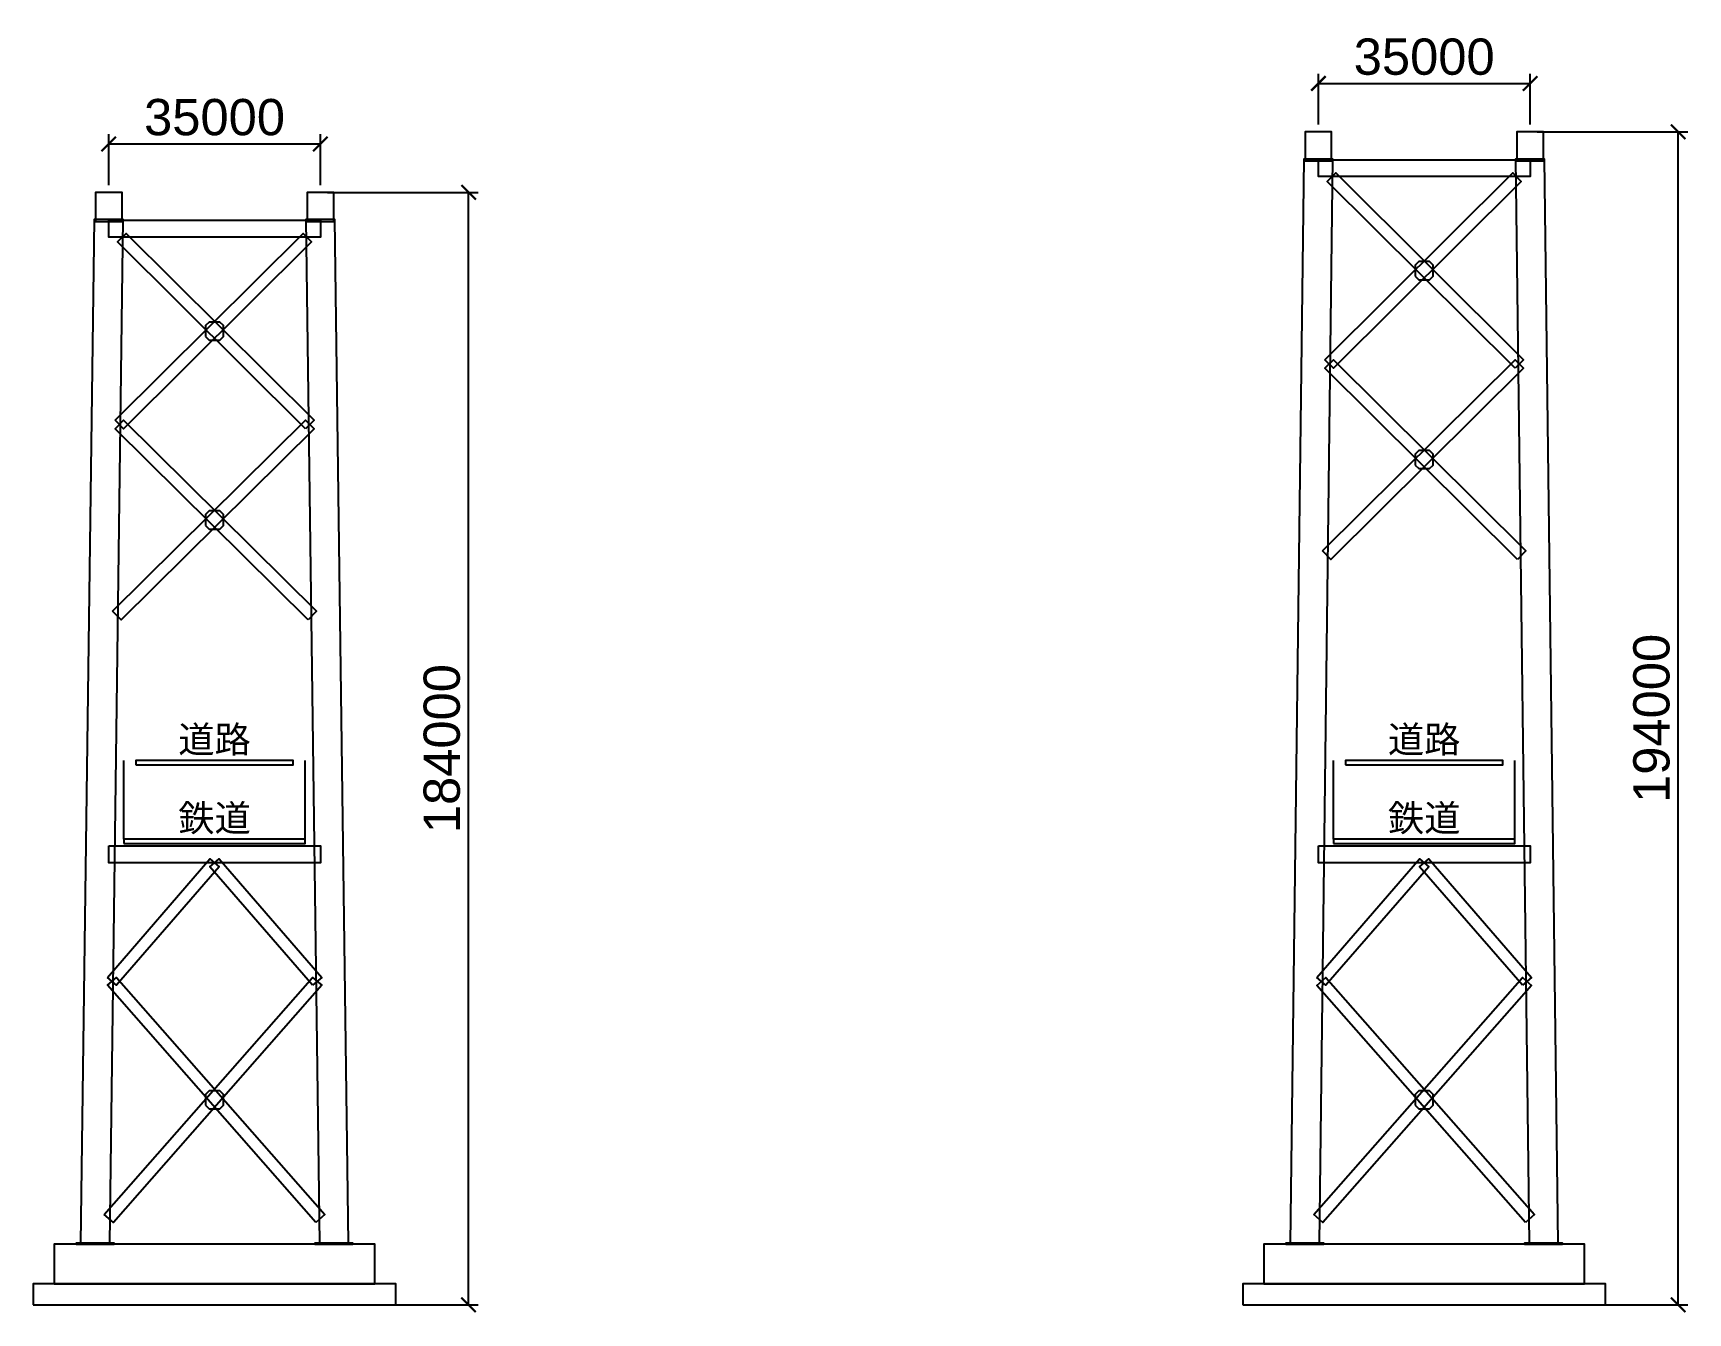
# Model space of a CAD drawing. Header units: millimetres. Extents: x -1650700 to 4843600, y -1001327 to 451686.
# Drawn here: x 4570000 to 4843600, y -1001327 to -789663 of the extents above; entities that cross this region are included whole.
import ezdxf
from ezdxf.enums import TextEntityAlignment as Align

# ---------------------------------------------------------------- set-up
doc = ezdxf.new("R2010")
doc.units = ezdxf.units.MM
for name, color, linetype, lineweight in [('D-BMK-AXIS', 7, 'Continuous', 13), ('D-STR-BASE', 7, 'Continuous', 25), ('D-STR-DIM', 7, 'Continuous', 13), ('D-STR-RAIL', 7, 'Continuous', 25), ('D-STR-ROAD', 7, 'Continuous', 25), ('D-STR-TOWR', 7, 'Continuous', 25), ('D-STR-TRUS', 7, 'Continuous', 25), ('D-STR-TXT', 7, 'Continuous', 13)]:
    doc.layers.add(name, color=color, linetype=linetype, lineweight=lineweight)
doc.styles.add('OpenSansCondensed-Light', font='OpenSansCondensed-Light.ttf')
doc.styles.add('SETO_UNICODE', font='Arial Unicode.ttf')
doc.dimstyles.new('EZDXF', dxfattribs={"dimtxt": 0.25, "dimasz": 0.175, "dimexe": 0.375, "dimexo": 0.125, "dimgap": 0.1, "dimtad": 1, "dimlfac": 100, "dimzin": 12, "dimdsep": 46, "dimtxsty": 'OpenSansCondensed-Light', "dimblk": 'ARCHTICK', "dimcen": 2.5, "dimazin": 3, "dimtfac": 0.5, "dimtmove": 2, "dimatfit": 3})

msp = doc.modelspace()

# ---------------------------------------------------------------- texts
at = {"layer": 'D-STR-TXT', "color": 7, "style": 'SETO_UNICODE'}
for s, p in [('道路', (4600000, -906485)), ('道路', (4800000, -906485)), ('鉄道', (4600000, -919485)), ('鉄道', (4800000, -919485))]:
    msp.add_text(s, height=4400, dxfattribs=at).set_placement(p, align=Align.MIDDLE_CENTER)

# ---------------------------------------------------------------- blocks, each defined once
blk = doc.blocks.new('_ARCHTICK')
at = {"color": 0, "linetype": 'BYBLOCK', "const_width": 0.15}
blk.add_lwpolyline([(-0.5, -0.5), (0.5, 0.5)], dxfattribs=at)

# ---------------------------------------------------------------- dimensions: what is measured, and where the dimension line sits
at = {"layer": 'D-STR-DIM', "color": 7}
for base, p1, p2 in [((4782500, -798000), (4782500, -806000), (4817500, -806000)), ((4582500, -808000), (4582500, -816000), (4617500, -816000))]:
    msp.add_linear_dim(base=base, p1=p1, p2=p2, dimstyle='EZDXF', override={"dimtxt": 6000, "dimasz": 2400, "dimexe": 1600, "dimexo": 1200, "dimgap": 1400, "dimtad": 1, "dimdec": 0, "dimlfac": 1, "dimlunit": 2, "dimtxsty": 'SETO_UNICODE', "dimclrd": 7, "dimclre": 7, "dimclrt": 7}, dxfattribs=at).render()
for base, p1, p2 in [((4842000, -1000000), (4817500, -1000000), (4817500, -806000)), ((4642000, -1000000), (4617500, -1000000), (4617500, -816000))]:
    msp.add_linear_dim(base=base, p1=p1, p2=p2, angle=90, dimstyle='EZDXF', override={"dimtxt": 6000, "dimasz": 2400, "dimexe": 1600, "dimexo": 1200, "dimgap": 1400, "dimtad": 1, "dimdec": 0, "dimlfac": 1, "dimlunit": 2, "dimtxsty": 'SETO_UNICODE', "dimclrd": 7, "dimclre": 7, "dimclrt": 7}, dxfattribs=at).render()

# ---------------------------------------------------------------- linework, layer by layer
at = {"layer": 'D-BMK-AXIS', "color": 7}
for points in [[(4573000, -1000000), (4627000, -1000000)], [(4773000, -1000000), (4827000, -1000000)]]:
    msp.add_lwpolyline(points, dxfattribs=at)
at = {"layer": 'D-STR-BASE', "color": 7}
for points in [[(4573500, -996500), (4626500, -996500), (4626500, -989950), (4573500, -989950)], [(4773500, -996500), (4826500, -996500), (4826500, -989950), (4773500, -989950)], [(4570000, -1000000), (4630000, -1000000), (4630000, -996500), (4570000, -996500)], [(4770000, -1000000), (4830000, -1000000), (4830000, -996500), (4770000, -996500)]]:
    msp.add_lwpolyline(points, close=True, dxfattribs=at)
at = {"layer": 'D-STR-RAIL', "color": 7}
for points in [[(4585000, -923685), (4615000, -923685), (4615000, -922985), (4585000, -922985)], [(4785000, -923685), (4815000, -923685), (4815000, -922985), (4785000, -922985)]]:
    msp.add_lwpolyline(points, close=True, dxfattribs=at)
at = {"layer": 'D-STR-ROAD', "color": 7}
for points in [[(4587000, -910685), (4613000, -910685), (4613000, -909985), (4587000, -909985)], [(4787000, -910685), (4813000, -910685), (4813000, -909985), (4787000, -909985)]]:
    msp.add_lwpolyline(points, close=True, dxfattribs=at)
at = {"layer": 'D-STR-TOWR', "color": 7}
for points in [[(4780300, -810800), (4784700, -810800), (4784700, -806000), (4780300, -806000)], [(4815300, -810800), (4819700, -810800), (4819700, -806000), (4815300, -806000)], [(4777863, -989770), (4782663, -989770), (4784900, -810500), (4780100, -810500)], [(4782500, -810600), (4817500, -810600), (4817500, -813400), (4782500, -813400)], [(4817337, -989770), (4822137, -989770), (4819900, -810500), (4815100, -810500)], [(4783571.9, -843681), (4814632.3, -812791), (4816042.6, -814209), (4784982.3, -845099)], [(4815017.7, -845099), (4783957.4, -814209), (4785367.7, -812791), (4816428.1, -843681)], [(4580300, -820800), (4584700, -820800), (4584700, -816000), (4580300, -816000)], [(4615300, -820800), (4619700, -820800), (4619700, -816000), (4615300, -816000)], [(4577863, -989770), (4582663, -989770), (4584900, -820500), (4580100, -820500)], [(4582500, -820600), (4617500, -820600), (4617500, -823400), (4582500, -823400)], [(4617337, -989770), (4622137, -989770), (4619900, -820500), (4615100, -820500)], [(4583547.3, -853680.6), (4614634.8, -822790.6), (4616044.5, -824209.4), (4584957, -855099.4)], [(4615043, -855099.4), (4583955.5, -824209.4), (4585365.2, -822790.6), (4616452.7, -853680.6)], [(4798500, -829845), (4799100, -830445), (4800900, -830445), (4801500, -829845), (4801500, -828045), (4800900, -827445), (4799100, -827445), (4798500, -828045)], [(4598500, -839845), (4599100, -840445), (4600900, -840445), (4601500, -839845), (4601500, -838045), (4600900, -837445), (4599100, -837445), (4598500, -838045)], [(4783178.1, -875290.3), (4815018.4, -843680.3), (4816427.4, -845099.7), (4784587.2, -876709.7)], [(4815412.8, -876709.7), (4783572.6, -845099.7), (4784981.6, -843680.3), (4816821.9, -875290.3)], [(4583130.7, -885289.5), (4615044.2, -853679.5), (4616451.6, -855100.5), (4584538.1, -886710.5)], [(4615461.9, -886710.5), (4583548.4, -855100.5), (4584955.8, -853679.5), (4616869.3, -885289.5)], [(4798500, -861095), (4799100, -861695), (4800900, -861695), (4801500, -861095), (4801500, -859295), (4800900, -858695), (4799100, -858695), (4798500, -859295)], [(4598500, -871095), (4599100, -871695), (4600900, -871695), (4601500, -871095), (4601500, -869295), (4600900, -868695), (4599100, -868695), (4598500, -869295)], [(4582500, -924085), (4617500, -924085), (4617500, -926885), (4582500, -926885)], [(4782500, -924085), (4817500, -924085), (4817500, -926885), (4782500, -926885)], [(4582278.8, -945835.6), (4599243.8, -926230.6), (4600756.2, -927539.4), (4583791.2, -947144.4)], [(4616208.8, -947144.4), (4599243.8, -927539.4), (4600756.2, -926230.6), (4617721.2, -945835.6)], [(4782247.5, -945834.9), (4799244.4, -926229.9), (4800755.6, -927540.1), (4783758.6, -947145.1)], [(4816241.4, -947145.1), (4799244.4, -927540.1), (4800755.6, -926229.9), (4817752.5, -945834.9)], [(4581765.5, -985040), (4616213.8, -945830), (4617716.3, -947150), (4583268, -986360)], [(4616732, -986360), (4582283.7, -947150), (4583786.2, -945830), (4618234.5, -985040)], [(4781762.9, -985039.6), (4816246, -945829.6), (4817747.9, -947150.4), (4783264.7, -986360.4)], [(4816735.3, -986360.4), (4782252.1, -947150.4), (4783754, -945829.6), (4818237.1, -985039.6)], [(4598500, -966995), (4599100, -967595), (4600900, -967595), (4601500, -966995), (4601500, -965195), (4600900, -964595), (4599100, -964595), (4598500, -965195)], [(4798500, -966995), (4799100, -967595), (4800900, -967595), (4801500, -966995), (4801500, -965195), (4800900, -964595), (4799100, -964595), (4798500, -965195)], [(4577113, -989950), (4583413, -989950), (4583413, -989770), (4577113, -989770)], [(4616587, -989950), (4622887, -989950), (4622887, -989770), (4616587, -989770)], [(4777113, -989950), (4783413, -989950), (4783413, -989770), (4777113, -989770)], [(4816587, -989950), (4822887, -989950), (4822887, -989770), (4816587, -989770)]]:
    msp.add_lwpolyline(points, close=True, dxfattribs=at)
at = {"layer": 'D-STR-TRUS', "color": 7}
for points in [[(4585000, -922985), (4585000, -909985)], [(4615000, -922985), (4615000, -909985)], [(4785000, -922985), (4785000, -909985)], [(4815000, -922985), (4815000, -909985)]]:
    msp.add_lwpolyline(points, dxfattribs=at)

msp.set_redraw_order([(e.dxf.handle, doc.entitydb.next_handle()) for e in msp.query("TEXT MTEXT ATTDEF DIMENSION ARC_DIMENSION")])  # texts and dimensions are drawn at this point

doc.saveas('drawing.dxf')
